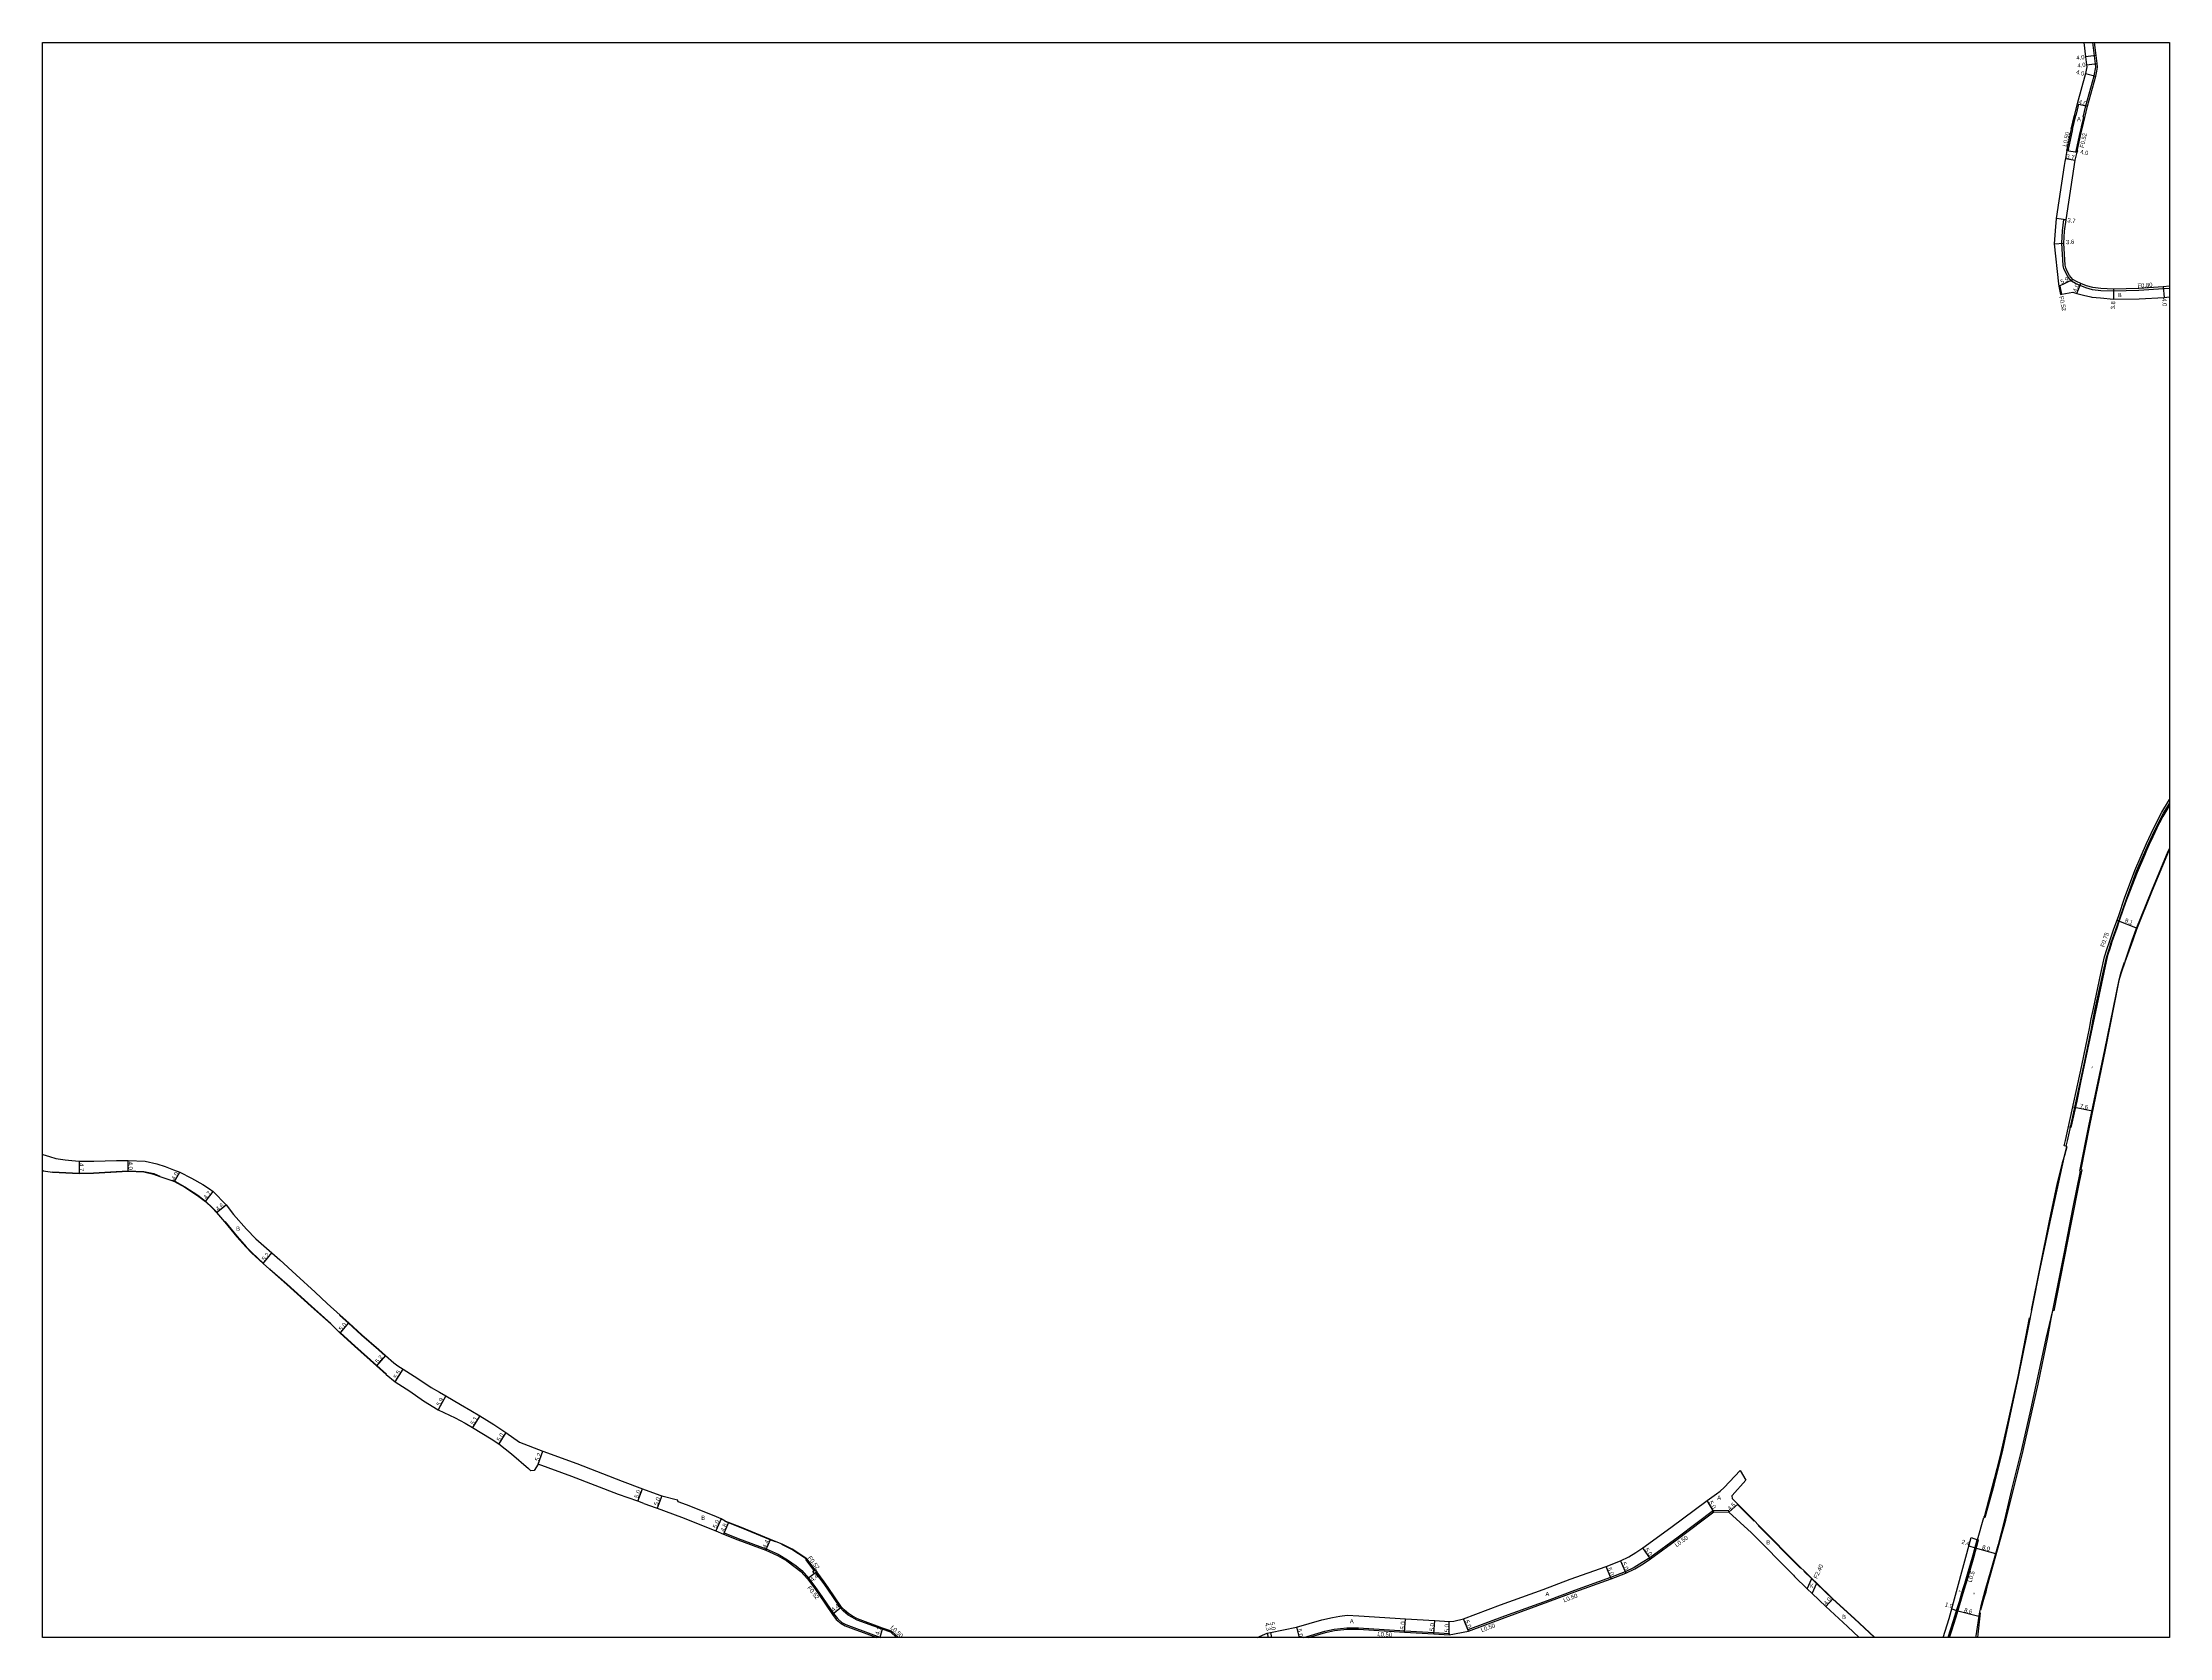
# Model space of a CAD drawing. Header units: metres. Extents: x -16000 to -12000, y -105000 to -102000.
# Drawn here: x -12800 to -12000, y -102600 to -102000 of the extents above; entities that cross this region are included whole.
import ezdxf

# ---------------------------------------------------------------- set-up
doc = ezdxf.new("R2010")
doc.units = ezdxf.units.M
doc.header["$LTSCALE"] = 2.5
for name, color, linetype in [('側溝・桝', 7, 'Continuous'), ('図郭', 7, 'Continuous'), ('幅員', 7, 'Continuous'), ('歩道・分離帯・安全施設', 7, 'Continuous'), ('舗装', 7, 'Continuous'), ('道路', 7, 'Continuous')]:
    doc.layers.add(name, color=color, linetype=linetype)
doc.styles.get("Standard").update_dxf_attribs({"font": ''})
doc.styles.add('YOKO_DECO', font='')
doc.styles.get('Standard').set_extended_font_data('@MS PGothic')
doc.styles.get('YOKO_DECO').set_extended_font_data('MS PGothic')

msp = doc.modelspace()

# ---------------------------------------------------------------- linework, layer by layer
at = {"layer": '側溝・桝'}
for points in [[(-12031.83, -102028.17), (-12032.33, -102028.05), (-12032.46, -102028.02), (-12031.5, -102023.84), (-12028.35, -102012.51), (-12027.73, -102009.25), (-12027.87, -102008.03), (-12028.22, -102005), (-12028.79, -102000)], [(-12034.26, -102023.14), (-12034.76, -102025.3), (-12035.24, -102027.41)], [(-12034.75, -102023.02), (-12034.26, -102023.14)], [(-12036.94, -102032.58), (-12035.73, -102027.29)], [(-12036.46, -102032.69), (-12035.24, -102027.41)], [(-12032.33, -102028.05), (-12033.15, -102031.62), (-12033.21, -102031.89), (-12033.66, -102033.83), (-12035.04, -102040.18), (-12035.12, -102040.67), (-12035.1, -102040.67)], [(-12036.46, -102032.69), (-12036.57, -102033.18), (-12037.96, -102039.61), (-12038.04, -102040.06)], [(-12000, -102092.5), (-12002.29, -102092.67), (-12011.5, -102093.34), (-12021.04, -102093.53), (-12025.82, -102093.35), (-12028.98, -102092.98), (-12031.49, -102092.29), (-12033.63, -102091.38), (-12035.29, -102090.68), (-12036.81, -102089.8), (-12037.64, -102088.93), (-12038.24, -102088.03), (-12039.26, -102086.16), (-12039.74, -102084.95), (-12039.97, -102083.84), (-12040.53, -102075.52), (-12040.24, -102070.9), (-12039.71, -102066.57)], [(-12039.71, -102066.57), (-12038.91, -102066.68)], [(-12040.5, -102094.71), (-12041.12, -102091.61), (-12041.63, -102091.71)], [(-12038.86, -102415.23), (-12038.4, -102413.23), (-12037.41, -102408.6), (-12032.27, -102384.95), (-12029.37, -102371.06), (-12028.7, -102367.44), (-12027.89, -102363.49), (-12025.11, -102350.39), (-12023.7, -102344.18), (-12022.73, -102341.08), (-12021.89, -102338.57), (-12020.32, -102334.02), (-12018.41, -102328.6), (-12016.2, -102322.09), (-12012.38, -102311.78), (-12008.07, -102301.71), (-12005.4, -102296.08), (-12002.19, -102289.87), (-12000, -102286.21)], [(-12165.77, -102552.86), (-12165.76, -102552.36), (-12171.53, -102552.26), (-12184.85, -102562.21), (-12195.45, -102569.99), (-12198.27, -102571.86), (-12201.36, -102573.69), (-12204.73, -102575.36), (-12210.22, -102577.43), (-12223.8, -102582.34), (-12234.01, -102586.16), (-12250.06, -102592), (-12263.85, -102597.16), (-12263.68, -102597.62)], [(-12543.83, -102561.13), (-12543.63, -102560.65), (-12538.35, -102562.79), (-12527.77, -102566.67), (-12523.32, -102568.67), (-12519.76, -102570.78), (-12516.57, -102573.09), (-12514.4, -102574.86), (-12511.9, -102577.66), (-12509.47, -102580.79), (-12507.73, -102583.31), (-12502.5, -102591.02), (-12501.05, -102592.84), (-12499.33, -102594.31), (-12497.89, -102595.12), (-12494.9, -102596.3), (-12485.02, -102599.87), (-12484.66, -102600)], [(-12082.72, -102600), (-12081.95, -102597.73), (-12080.96, -102594.66), (-12079.86, -102590.97), (-12077.54, -102583.32), (-12075.42, -102576.38), (-12073.59, -102569.88), (-12071.79, -102563.32), (-12072.19, -102563.22)], [(-12509.83, -102574.84), (-12512.92, -102570.68), (-12512.5, -102570.37)], [(-12478.81, -102600), (-12480.9, -102598.06), (-12484.18, -102596.91), (-12493.63, -102593.48), (-12495.66, -102592.41), (-12496.98, -102591.56), (-12498.83, -102589.98), (-12499.9, -102588.86), (-12504.88, -102581.49), (-12506.41, -102579.34), (-12509.21, -102575.62)], [(-12136.25, -102581.69), (-12134.47, -102577.81)], [(-12134.42, -102583.44), (-12132.64, -102579.57)], [(-12325.64, -102600), (-12317.63, -102597.63), (-12314.12, -102596.87), (-12309.45, -102596.35), (-12305.03, -102596.35), (-12287.65, -102597.49), (-12276.6, -102598.13), (-12270.92, -102598.47), (-12270.95, -102598.97)]]:
    msp.add_lwpolyline(points, dxfattribs=at)
for points in [[(-12037.94, -102040.08), (-12038.04, -102040.67), (-12038.64, -102040.57), (-12038.53, -102039.98), (-12038.04, -102040.06)], [(-12034.69, -102041.25), (-12035.19, -102041.16), (-12035.1, -102040.67), (-12034.61, -102040.76)], [(-12508.81, -102575.31), (-12509.21, -102575.62), (-12509.6, -102575.92), (-12510.21, -102575.13), (-12509.83, -102574.84), (-12509.42, -102574.52)]]:
    msp.add_lwpolyline(points, close=True, dxfattribs=at)
at = {"layer": '図郭'}
msp.add_lwpolyline([(-12800, -102000), (-12000, -102000), (-12000, -102600), (-12800, -102600)], close=True, dxfattribs=at)
at = {"layer": '幅員'}
for points in [[(-12027.57, -102004.93), (-12031.54, -102005.37)], [(-12031.19, -102008.4), (-12027.22, -102007.95)], [(-12031.59, -102011.7), (-12027.71, -102012.66)], [(-12034.75, -102023.02), (-12030.87, -102024)], [(-12039.16, -102043.6), (-12035.52, -102044.23)], [(-12038.64, -102040.57), (-12034.69, -102041.25)], [(-12038.91, -102066.68), (-12042.58, -102066.19)], [(-12043.32, -102075.75), (-12039.73, -102075.51)], [(-12041.63, -102091.71), (-12036.31, -102089.17)], [(-12034.8, -102094.36), (-12033.32, -102090.65)], [(-12021.03, -102092.73), (-12021.11, -102096.53)], [(-12002.35, -102091.87), (-12002.05, -102095.86)], [(-12019.74, -102330.15), (-12012.19, -102333.2)], [(-12036.36, -102400.33), (-12028.96, -102401.86)], [(-12786.25, -102420.77), (-12786.24, -102425.47)], [(-12767.74, -102424.61), (-12767.76, -102420.61)], [(-12750.31, -102428.52), (-12748.41, -102425)], [(-12738.76, -102435.95), (-12735.82, -102432.29)], [(-12734.55, -102440.16), (-12730.98, -102437.26)], [(-12717.06, -102459.27), (-12713.71, -102455.3)], [(-12688.02, -102485.52), (-12684.8, -102481.7)], [(-12671.02, -102493.89), (-12674.42, -102497.82)], [(-12667.32, -102503.8), (-12664.41, -102499.13)], [(-12648.33, -102509.12), (-12651.13, -102514.31)], [(-12635.58, -102516.67), (-12638.23, -102521.03)], [(-12625.74, -102522.93), (-12628.33, -102527.2)], [(-12613.63, -102534.8), (-12611.78, -102529.94)], [(-12576.15, -102548.76), (-12574.38, -102544.08)], [(-12567.12, -102546.68), (-12568.83, -102551.38)], [(-12171.37, -102552.76), (-12173.88, -102548.44)], [(-12544.81, -102555.33), (-12546.76, -102559.93)], [(-12541.95, -102556.72), (-12543.83, -102561.13)], [(-12527.97, -102567.15), (-12526.25, -102563.1)], [(-12195.16, -102570.4), (-12198.08, -102566.34)], [(-12075.41, -102565.57), (-12073.07, -102566.25)], [(-12073.07, -102566.25), (-12065.41, -102568.42)], [(-12508.81, -102575.31), (-12512.3, -102577.99)], [(-12210.04, -102577.9), (-12211.9, -102573.26)], [(-12206.49, -102571.22), (-12204.53, -102575.82)], [(-12499.51, -102588.54), (-12502.92, -102591.33)], [(-12129.27, -102588.38), (-12126.56, -102585.43)], [(-12081.85, -102589.25), (-12080.04, -102589.8)], [(-12080.04, -102589.8), (-12071.68, -102592)], [(-12484.01, -102596.44), (-12485.08, -102600)], [(-12339.34, -102598.37), (-12338.99, -102600)], [(-12338.14, -102598.16), (-12337.76, -102600)], [(-12328.36, -102596.11), (-12327.36, -102600)], [(-12287.68, -102597.99), (-12287.39, -102593)], [(-12276.63, -102598.63), (-12276.33, -102593.64)], [(-12270.95, -102598.97), (-12270.89, -102593.97)], [(-12263.68, -102597.62), (-12265.49, -102592.96)], [(-12110.82, -102600), (-12110.8, -102599.97)]]:
    msp.add_lwpolyline(points, dxfattribs=at)
at = {"layer": '歩道・分離帯・安全施設'}
for points in [[(-12000, -102286.96), (-12000.14, -102287.19), (-12001.33, -102289.23), (-12002.45, -102291.11), (-12003.77, -102293.57), (-12004.7, -102295.52), (-12006.25, -102298.81), (-12007.62, -102301.66), (-12008.68, -102304), (-12009.42, -102305.77), (-12012.11, -102312.26), (-12016.5, -102323.56), (-12018.74, -102330.03), (-12019.95, -102333.54), (-12020.65, -102335.58), (-12021.62, -102338.36), (-12022.06, -102339.67), (-12022.6, -102341.26), (-12022.93, -102342.34), (-12023.26, -102343.49), (-12023.56, -102344.63), (-12023.83, -102345.68), (-12033.44, -102391.27), (-12037.12, -102408.15), (-12038.02, -102407.92)], [(-12000, -102286.96), (-12000.14, -102287.19), (-12001.33, -102289.23), (-12002.45, -102291.11), (-12003.77, -102293.57), (-12004.7, -102295.52), (-12006.25, -102298.81), (-12007.62, -102301.66), (-12008.68, -102304), (-12009.42, -102305.77), (-12012.11, -102312.26), (-12016.5, -102323.56), (-12018.74, -102330.03), (-12019.95, -102333.54), (-12020.65, -102335.58), (-12021.62, -102338.36), (-12022.06, -102339.67), (-12022.6, -102341.26), (-12022.93, -102342.34), (-12023.26, -102343.49), (-12023.56, -102344.63), (-12023.83, -102345.68), (-12033.44, -102391.27), (-12034.89, -102398.2), (-12037.12, -102408.15)], [(-12016.67, -102345.55), (-12014.01, -102337.71), (-12012.48, -102333.6), (-12006.67, -102318.94), (-12000.5, -102304.24), (-12000, -102303.14)], [(-12033.76, -102424.63), (-12030.37, -102407.57), (-12024.34, -102378.94), (-12018.94, -102352.64), (-12018.31, -102350.11), (-12016.93, -102345.9)], [(-12038.65, -102415.44), (-12039.45, -102418.68), (-12040.34, -102421.49), (-12042.18, -102428.99), (-12045.23, -102443.28), (-12052.07, -102476.81)], [(-12800, -102424.2), (-12799.76, -102424.3)], [(-12796.25, -102424.84), (-12786.23, -102425.32), (-12780.89, -102425.19), (-12772.25, -102424.65), (-12767.74, -102424.46), (-12761.91, -102424.66), (-12758.19, -102425.52), (-12755.87, -102426.41)], [(-12751.24, -102427.92), (-12750.24, -102428.39), (-12746.46, -102430.43), (-12741.65, -102433.56), (-12738.66, -102435.83), (-12736.02, -102438.33), (-12734.44, -102440.06)], [(-12070.92, -102589.63), (-12069.59, -102584.72), (-12068.9, -102582.89), (-12068.49, -102580.48), (-12061.54, -102555.88), (-12055.06, -102529.62), (-12049.41, -102504.68), (-12045.79, -102487.21), (-12044.49, -102480.14), (-12039.41, -102454.37), (-12036.3, -102438.7), (-12033.46, -102424.53)], [(-12731.43, -102443.54), (-12731.3, -102443.7), (-12726.78, -102449.22), (-12723.46, -102453), (-12721.32, -102455.21), (-12716.96, -102459.16)], [(-12714.51, -102461.37), (-12714.48, -102461.4), (-12708, -102467.11), (-12698.83, -102475.35), (-12691.52, -102481.84)], [(-12671.11, -102494), (-12673.67, -102491.84), (-12680.05, -102486.26), (-12684.9, -102481.81), (-12688.15, -102478.89), (-12688.26, -102478.79)], [(-12052.72, -102479.72), (-12057.02, -102501.82), (-12060.65, -102518.29), (-12063.81, -102531.99), (-12065.88, -102540.36), (-12069.61, -102554.25), (-12069.7, -102554.5), (-12069.9, -102554.67)], [(-12688.59, -102484.85), (-12687.92, -102485.41), (-12682.56, -102490.35), (-12674.32, -102497.71), (-12670.61, -102500.93)], [(-12156.22, -102556.28), (-12162.51, -102549.99)], [(-12524.31, -102564.05), (-12526.3, -102563.24), (-12537.19, -102558.72), (-12542.01, -102556.86), (-12543.25, -102556.37)], [(-12138.7, -102573.93), (-12138.76, -102573.88), (-12154.68, -102557.82)], [(-12512.79, -102570.36), (-12518.18, -102566.94), (-12521.65, -102565.12), (-12521.87, -102565.03)], [(-12072.42, -102563.38), (-12073.97, -102569.01), (-12075.64, -102574.96), (-12076.6, -102578.21), (-12078.16, -102583.37), (-12079.27, -102587.06), (-12079.95, -102589.22), (-12081.3, -102593.73), (-12083.35, -102600)], [(-12083.27, -102600), (-12082.44, -102597.57), (-12081.45, -102594.51), (-12080.35, -102590.83), (-12078.03, -102583.17), (-12075.92, -102576.24), (-12074.09, -102569.75), (-12072.19, -102563.22)], [(-12083.27, -102600), (-12082.44, -102597.57), (-12081.45, -102594.51), (-12080.35, -102590.83), (-12078.03, -102583.17), (-12075.92, -102576.24), (-12074.09, -102569.75), (-12072.19, -102563.22)], [(-12110.99, -102600), (-12118.52, -102593.01), (-12126.67, -102585.54), (-12132.74, -102579.68), (-12134.57, -102577.92), (-12137.53, -102575.06)], [(-12072.02, -102600), (-12071.9, -102598.76), (-12071.12, -102590.67)]]:
    msp.add_lwpolyline(points, dxfattribs=at)
at = {"layer": '舗装'}
for points in [[(-12039.16, -102043.6), (-12035.52, -102044.23)], [(-12165.77, -102552.86), (-12162.4, -102549.88)], [(-12165.77, -102552.86), (-12162.4, -102549.88)]]:
    msp.add_lwpolyline(points, dxfattribs=at)
at = {"layer": '道路'}
for points in [[(-12032.16, -102000), (-12031.54, -102005.37), (-12031.19, -102008.4), (-12031.11, -102009.13), (-12031.59, -102011.7), (-12034.75, -102023.02), (-12035.66, -102027.01), (-12035.73, -102027.29), (-12036.94, -102032.58)], [(-12027.34, -102010.71), (-12027.07, -102009.28), (-12027.22, -102007.95), (-12027.57, -102004.93), (-12028.14, -102000)], [(-12031.83, -102028.17), (-12030.87, -102024), (-12027.71, -102012.66), (-12027.34, -102010.71)], [(-12000, -102091.7), (-12002.35, -102091.87), (-12011.53, -102092.54), (-12021.03, -102092.73), (-12025.76, -102092.55), (-12028.83, -102092.19), (-12031.23, -102091.54), (-12033.32, -102090.65), (-12034.93, -102089.96), (-12036.31, -102089.17), (-12037.01, -102088.43), (-12037.56, -102087.62), (-12038.54, -102085.82), (-12038.97, -102084.72), (-12039.18, -102083.73), (-12039.73, -102075.51), (-12039.44, -102070.97), (-12038.91, -102066.68), (-12035.52, -102044.23), (-12034.69, -102041.25), (-12034.61, -102040.76), (-12034.53, -102040.28), (-12033.15, -102033.94), (-12032.71, -102032), (-12031.83, -102028.17)], [(-12036.94, -102032.58), (-12037.06, -102033.07), (-12038.45, -102039.52), (-12038.53, -102039.98), (-12038.64, -102040.57), (-12039.16, -102043.6), (-12039.36, -102044.74), (-12039.61, -102046.22)], [(-12039.61, -102046.22), (-12042.58, -102066.19), (-12043.03, -102070.81), (-12043.32, -102075.75), (-12041.78, -102090.76), (-12041.63, -102091.71)], [(-12041.63, -102091.71), (-12041.01, -102094.8), (-12040.5, -102094.71), (-12036.31, -102093.93), (-12034.8, -102094.36), (-12032.33, -102095.07)], [(-12032.33, -102095.07), (-12029.52, -102095.7), (-12029.15, -102095.76), (-12025.99, -102096.05), (-12021.11, -102096.53), (-12011.36, -102096.44), (-12002.05, -102095.86), (-12000, -102095.67)], [(-12039.45, -102418.89), (-12038.55, -102415.31), (-12039.57, -102415.05), (-12039.12, -102413.07), (-12038.13, -102408.45), (-12032.99, -102384.8), (-12030.09, -102370.92), (-12029.42, -102367.3), (-12028.61, -102363.34), (-12025.82, -102350.23), (-12024.41, -102343.99), (-12023.42, -102340.85), (-12022.59, -102338.34), (-12021.02, -102333.78), (-12019.1, -102328.36), (-12016.9, -102321.84), (-12013.07, -102311.53), (-12008.66, -102301.29), (-12006.02, -102295.64), (-12002.82, -102289.49), (-12000, -102284.78)], [(-12000, -102303.58), (-12000.32, -102304.31), (-12006.46, -102319.03), (-12012.36, -102333.62), (-12013.82, -102337.74), (-12016.74, -102345.91), (-12018.05, -102349.65), (-12018.8, -102351.97), (-12019.15, -102353.53), (-12024.22, -102378.99), (-12030.11, -102407.38), (-12033.36, -102423.98), (-12032.97, -102424.06), (-12033.78, -102428.11), (-12037.12, -102444.55), (-12043.49, -102477.07), (-12044.02, -102476.97), (-12046.56, -102487.58), (-12049.27, -102500.43), (-12052.32, -102514.38), (-12055.65, -102529.31), (-12059.38, -102544.36), (-12061.99, -102555.77), (-12064.45, -102565.03), (-12067.18, -102574.67), (-12069.45, -102582.49), (-12070.92, -102588.07), (-12071.54, -102591.14), (-12072.11, -102594.49), (-12072.89, -102599.37), (-12073, -102600)], [(-12800, -102418.25), (-12799.86, -102418.3)], [(-12799.86, -102418.3), (-12797.34, -102419.1), (-12794.96, -102419.86), (-12791.52, -102420.37), (-12788.92, -102420.63), (-12786.25, -102420.77), (-12780.65, -102420.82), (-12772.15, -102420.58), (-12767.76, -102420.61), (-12761.35, -102420.84), (-12756.99, -102421.84), (-12753.92, -102422.86), (-12750.7, -102424.07), (-12748.41, -102425), (-12743.91, -102427.18), (-12739.69, -102429.57), (-12737.24, -102431.24), (-12735.82, -102432.29), (-12730.98, -102437.26), (-12728.15, -102440.87), (-12723.32, -102446.37), (-12719.77, -102450.09), (-12713.71, -102455.3), (-12710.75, -102457.99), (-12704.65, -102463.6), (-12697.51, -102470.16), (-12692.96, -102474.41)], [(-12069.83, -102554.83), (-12069.54, -102554.82), (-12069.32, -102554.7), (-12069.15, -102554.43), (-12065.9, -102542.72), (-12062.8, -102530.21), (-12060.61, -102520.18), (-12056.75, -102501.92), (-12053.41, -102485.25), (-12048.97, -102463.13), (-12045.25, -102445.4), (-12039.45, -102418.89)], [(-12800, -102424.36), (-12799.81, -102424.44)], [(-12799.81, -102424.44), (-12796.25, -102424.99), (-12786.24, -102425.47), (-12780.89, -102425.34), (-12772.24, -102424.8), (-12767.74, -102424.61), (-12761.93, -102424.81), (-12758.23, -102425.66), (-12755.82, -102426.59), (-12751.31, -102428.05)], [(-12751.31, -102428.05), (-12750.31, -102428.52), (-12746.53, -102430.56), (-12741.74, -102433.69), (-12738.76, -102435.95), (-12736.13, -102438.44), (-12734.55, -102440.16)], [(-12734.55, -102440.16), (-12731.55, -102443.64), (-12731.42, -102443.79), (-12726.9, -102449.31), (-12723.57, -102453.1), (-12721.43, -102455.32), (-12717.06, -102459.27)], [(-12717.06, -102459.27), (-12714.61, -102461.48), (-12714.58, -102461.51), (-12708.09, -102467.22), (-12698.93, -102475.46), (-12691.44, -102482.11), (-12688.68, -102484.96)], [(-12692.96, -102474.41), (-12688.05, -102478.77), (-12684.8, -102481.7), (-12679.95, -102486.15), (-12673.57, -102491.72), (-12671.02, -102493.89)], [(-12688.68, -102484.96), (-12688.02, -102485.52), (-12682.66, -102490.46), (-12674.42, -102497.82), (-12670.71, -102501.04)], [(-12671.02, -102493.89), (-12667.81, -102496.67), (-12666.42, -102497.78), (-12664.41, -102499.13), (-12658.86, -102502.64), (-12653.77, -102505.94), (-12650.74, -102507.71)], [(-12670.71, -102501.04), (-12667.32, -102503.8), (-12661.87, -102507.4), (-12656.67, -102510.92), (-12651.13, -102514.31), (-12644.85, -102517.4), (-12641.08, -102519.4), (-12638.23, -102521.03), (-12631.3, -102525.27), (-12628.33, -102527.2), (-12623.57, -102530.9), (-12617.27, -102536.46), (-12616.47, -102537.17)], [(-12650.74, -102507.71), (-12648.33, -102509.12), (-12642.73, -102512.35), (-12638.95, -102514.61), (-12635.58, -102516.67)], [(-12635.58, -102516.67), (-12630.2, -102519.83), (-12628.36, -102521.08), (-12625.74, -102522.93), (-12620.59, -102526.49)], [(-12620.59, -102526.49), (-12611.78, -102529.94), (-12599.08, -102534.54), (-12581.97, -102541.25), (-12574.38, -102544.08), (-12567.87, -102546.41), (-12567.12, -102546.68), (-12561.2, -102548.19)], [(-12573.8, -102549.6), (-12576.15, -102548.76), (-12583.39, -102546.17), (-12600.94, -102539.45), (-12613.63, -102534.8), (-12615.08, -102537.14), (-12616.28, -102537.33), (-12616.47, -102537.17)], [(-12343.14, -102600), (-12339.34, -102598.37), (-12338.14, -102598.16), (-12328.36, -102596.11), (-12318.79, -102593.41), (-12314.85, -102592.43), (-12312.01, -102591.93), (-12309.23, -102591.67), (-12304.87, -102591.85), (-12287.39, -102593), (-12276.33, -102593.64), (-12270.89, -102593.97), (-12269.12, -102593.86), (-12265.49, -102592.96), (-12251.58, -102587.77), (-12235.59, -102581.95), (-12225.37, -102578.12), (-12211.9, -102573.26), (-12206.49, -102571.22), (-12203.36, -102569.65), (-12200.74, -102568.09), (-12198.08, -102566.34), (-12187.55, -102558.6), (-12173.88, -102548.44), (-12170.31, -102545.96), (-12168.98, -102545), (-12167.47, -102543.64), (-12161.49, -102537.2)], [(-12159.29, -102540.85), (-12164.48, -102546.6)], [(-12161.49, -102537.2), (-12159.29, -102540.85)], [(-12573.8, -102549.6), (-12569.14, -102551.27), (-12568.83, -102551.38), (-12559.62, -102554.73), (-12546.76, -102559.93), (-12543.83, -102561.13), (-12538.53, -102563.28), (-12527.97, -102567.15), (-12523.56, -102569.13), (-12520.04, -102571.21), (-12516.88, -102573.51), (-12514.76, -102575.23), (-12512.3, -102577.99), (-12509.89, -102581.1), (-12508.16, -102583.6), (-12502.92, -102591.33), (-12501.43, -102593.21), (-12499.63, -102594.74), (-12498.12, -102595.59), (-12495.09, -102596.78), (-12486.2, -102600)], [(-12543.19, -102556.23), (-12544.81, -102555.33), (-12547.4, -102554.23), (-12557.84, -102550.05), (-12560.91, -102548.94), (-12561.2, -102548.19)], [(-12154.58, -102557.71), (-12156.12, -102556.17), (-12162.4, -102549.88), (-12164.37, -102547.9), (-12164.48, -102546.6)], [(-12508.81, -102575.31), (-12509.42, -102574.52), (-12512.5, -102570.37), (-12518.1, -102566.81), (-12521.58, -102564.99), (-12526.25, -102563.1), (-12537.14, -102558.58), (-12541.95, -102556.72), (-12543.19, -102556.23)], [(-12263.68, -102597.62), (-12249.88, -102592.47), (-12233.84, -102586.63), (-12223.63, -102582.81), (-12210.04, -102577.9), (-12204.53, -102575.82), (-12201.12, -102574.13), (-12198, -102572.28), (-12195.16, -102570.4), (-12184.56, -102562.61), (-12171.37, -102552.76), (-12165.77, -102552.86)], [(-12165.77, -102552.86), (-12157.27, -102560.67), (-12141.47, -102576.61), (-12141.03, -102577.04), (-12136.25, -102581.69)], [(-12138.6, -102573.83), (-12138.66, -102573.77), (-12154.58, -102557.71)], [(-12085.13, -102600), (-12082.84, -102592.88), (-12074.55, -102562.41), (-12072.19, -102563.22), (-12069.83, -102554.83)], [(-12478.07, -102600), (-12480.63, -102597.62), (-12484.01, -102596.44), (-12493.42, -102593.03), (-12495.4, -102591.98), (-12496.68, -102591.16), (-12498.49, -102589.61), (-12499.51, -102588.54), (-12504.47, -102581.2), (-12506, -102579.04), (-12508.81, -102575.31)], [(-12110.78, -102600), (-12110.8, -102599.97), (-12118.42, -102592.9), (-12126.56, -102585.43), (-12132.64, -102579.57), (-12134.47, -102577.81), (-12137.43, -102574.96), (-12138.6, -102573.83)], [(-12136.25, -102581.69), (-12134.42, -102583.44), (-12129.27, -102588.38), (-12121.1, -102595.87), (-12116.65, -102600)], [(-12323.88, -102600), (-12317.5, -102598.12), (-12314.04, -102597.37), (-12309.43, -102596.85), (-12305.04, -102596.85), (-12287.68, -102597.99), (-12276.63, -102598.63), (-12270.95, -102598.97), (-12263.68, -102597.62)]]:
    msp.add_lwpolyline(points, dxfattribs=at)

# ---------------------------------------------------------------- texts
at = {"layer": '側溝・桝'}
for s, rotation, p in [('L0.50', 77.77247, (-12038.65, -102039.28)), ('F0.52', 77.77315, (-12032.22, -102039.76)), ('F0.52', 281.4622, (-12041.47, -102095.57)), ('F0.80', 4.17456, (-12011.97, -102092.31)), ('F0.75', 71, (-12024.52, -102340.46)), ('L0.50', 36.299, (-12185.35, -102566.1)), ('F0.52', 306.56169, (-12512.26, -102570.08)), ('F2.40', 65.30697, (-12132.51, -102578.07)), ('L0.5', 73, (-12074.45, -102579.38)), ('F0.52', 307.80624, (-12512.45, -102581.37)), ('L0.50', 20.49578, (-12227.66, -102586.83)), ('L0.50', 317.08167, (-12481.25, -102596.48)), ('L0.50', 356.25467, (-12297.97, -102599.47)), ('L0.50', 20.47588, (-12258.65, -102598.07))]:
    msp.add_text(s, height=1.6, rotation=rotation, dxfattribs=at).set_placement(p)
at = {"layer": '幅員'}
for s, rotation, p in [('4.0', 6.44594, (-12034.92, -102006.57)), ('4.0', 6.51525, (-12034.53, -102009.46)), ('4.0', 346.04242, (-12035.23, -102011.79)), ('4.0', 345.74828, (-12034.33, -102023.02)), ('3.7', 350.17759, (-12038.9, -102043.55)), ('4.0', 350.17531, (-12033.69, -102041.86)), ('3.7', 352.35401, (-12038.48, -102067.55)), ('3.6', 3.83443, (-12038.83, -102075.9)), ('5.9', 25.56025, (-12040.54, -102090.89)), ('4.0', 68.26258, (-12034.96, -102094.05)), ('3.8', 88.86182, (-12020.47, -102100.4)), ('4.0', 274.17428, (-12002.75, -102096.25)), ('8.1', 338, (-12016.98, -102330.85)), ('7.6', 348, (-12033.83, -102400.77)), ('4.7', 270.23947, (-12786.15, -102421.52)), ('4.0', 270.28347, (-12767.66, -102421.01)), ('4.0', 61.6456, (-12750.21, -102428.12)), ('4.7', 51.19483, (-12738.37, -102435.3)), ('4.6', 39.083, (-12734.07, -102439.64)), ('5.2', 49.90404, (-12716.49, -102458.45)), ('5.0', 49.91164, (-12687.51, -102484.77)), ('5.2', 49.1144, (-12673.84, -102497)), ('5.5', 58.04613, (-12666.8, -102502.77)), ('5.9', 61.61752, (-12650.58, -102513.08)), ('5.1', 58.72143, (-12637.82, -102520.17)), ('5.0', 58.81139, (-12627.95, -102526.38)), ('5.2', 69.20614, (-12613.37, -102533.83)), ('5.0', 69.26917, (-12576, -102547.77)), ('5.0', 70.06267, (-12568.62, -102550.5)), ('5.0', 300.08076, (-12173.34, -102549.17)), ('4.5', 41.48352, (-12165.35, -102552.36)), ('5.0', 67.00275, (-12546.5, -102559.06)), ('4.8', 67.0022, (-12543.61, -102560.36)), ('4.4', 66.94461, (-12527.83, -102566.56)), ('5.0', 305.71542, (-12197.47, -102567.01)), ('2.4', 344, (-12078.32, -102564.68)), ('8.0', 344, (-12070.66, -102566.71)), ('5.0', 291.74385, (-12211.47, -102574.06)), ('5.0', 293.00138, (-12206.04, -102572.01)), ('4.4', 37.50251, (-12510.42, -102579.1)), ('4.4', 39.32738, (-12502.51, -102590.4)), ('4.0', 47.47709, (-12129.07, -102588.01)), ('1.9', 343, (-12084.62, -102588.24)), ('8.6', 345, (-12077.39, -102590.39)), ('4.1', 73.30031, (-12485.34, -102599.22)), ('4.3', 282.21821, (-12340.22, -102594.59)), ('5.0', 281.53796, (-12338.31, -102594.36)), ('5.0', 284.41306, (-12328.04, -102596.96)), ('5.0', 86.67991, (-12287.72, -102597.08)), ('5.0', 86.52869, (-12276.68, -102597.73)), ('5.0', 89.31359, (-12271.04, -102598.07)), ('5.0', 291.23588, (-12265.07, -102593.77))]:
    msp.add_text(s, height=1.6, rotation=rotation, dxfattribs=at).set_placement(p)
at = {"layer": '舗装'}
for s, p in [('A', (-12034.78, -102029.62)), ('B', (-12019.44, -102095.79)), ('B', (-12727.22, -102447.01)), ('A', (-12170.12, -102548.21)), ('B', (-12552.26, -102555.76)), ('B', (-12151.69, -102565.01)), ('A', (-12234.73, -102584.44)), ('K', (-12135.3, -102581.42)), ('B', (-12123.16, -102593.08)), ('A', (-12308.29, -102594.68))]:
    msp.add_text(s, height=1.6, dxfattribs=at).set_placement(p)
at = {"layer": '舗装', "style": 'YOKO_DECO'}
for p in [(-12029.37, -102385.92, 112.72), (-12079.27, -102582.85, 107.11), (-12073.8, -102583.72, 107.2)]:
    msp.add_text('A', height=0.75, dxfattribs=at).set_placement(p)

doc.saveas('drawing.dxf')
